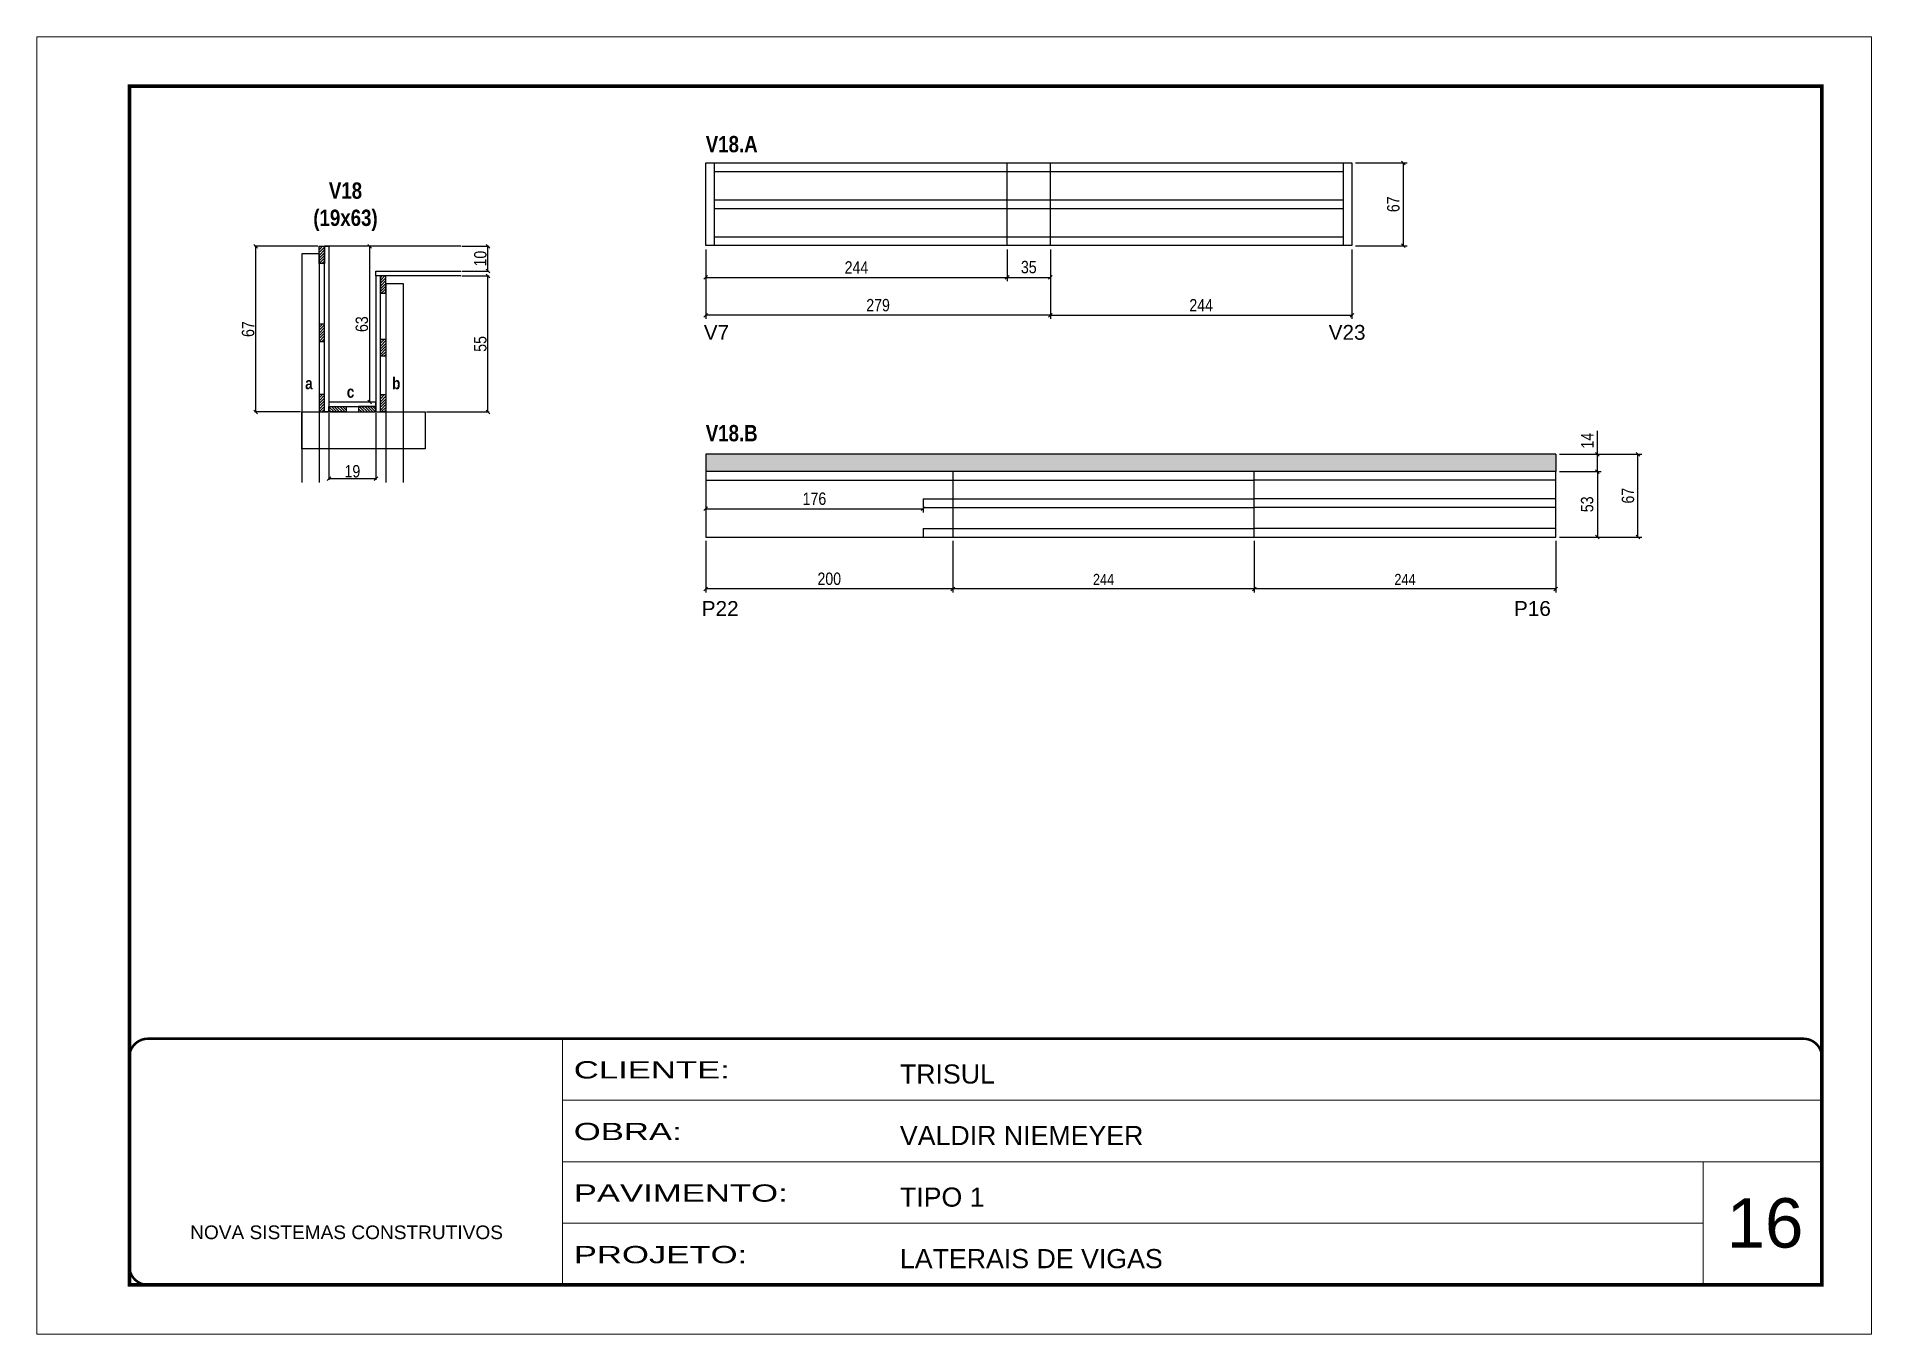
# Model space of a CAD drawing. Extents: x 3330 to 22105, y 1197 to 30204.
# Drawn here: x 17615 to 19100, y 25317 to 26367 of the extents above; entities that cross this region are included whole.
import ezdxf

# ---------------------------------------------------------------- set-up
doc = ezdxf.new("R2010")
doc.units = 0
doc.linetypes.add('CONTINUO', pattern=[0])
doc.linetypes.add('DASHED', pattern=[0.75, 0.5, -0.25])
for name, color, linetype in [('5', 5, 'Continuous'), ('COTA', 241, 'Continuous'), ('detalhes', 4, 'Continuous'), ('NOMENCLATURA', 7, 'Continuous'), ('Painéis', 200, 'Continuous'), ('SARR_2.2x7', 40, 'Continuous')]:
    doc.layers.add(name, color=color, linetype=linetype)
for name, color, linetype, lineweight in [('CARIMBO', 255, 'Continuous', 9), ('CONCRETO', 251, 'Continuous', 25), ('Folhas', 255, 'Continuous', 9), ('SARRAFO DE PRESSAO', 251, 'DASHED', 9)]:
    doc.layers.add(name, color=color, linetype=linetype, lineweight=lineweight)
doc.styles.add('ARIAL', font='arial.ttf')
doc.styles.add('COTA TECNICA', font='techl___.ttf', dxfattribs={"height": 10})
doc.styles.add('COTA TECNICA 2X', font='techl___.ttf', dxfattribs={"height": 10})
doc.styles.add('COTA TECNICA-50', font='techl___.ttf', dxfattribs={"height": 9})
doc.styles.get("Standard").update_dxf_attribs({"font": 'arial.ttf'})
doc.styles.add('TECNICA', font='techb___.ttf', dxfattribs={"height": 10})
doc.styles.add('Tecnologia', font='')
doc.styles.get('Tecnologia').set_extended_font_data('Forgotten Futurist')
doc.dimstyles.new('COTA PAINEL-50', dxfattribs={"dimtxt": 9, "dimasz": 3, "dimexe": 3, "dimexo": 3, "dimgap": 3, "dimtad": 1, "dimdec": 1, "dimzin": 12, "dimdsep": 46, "dimtxsty": 'COTA TECNICA-50', "dimblk1": 'OBLIQUE', "dimblk2": 'OBLIQUE', "dimsah": 1, "dimcen": 0.9, "dimclrd": 4, "dimclre": 4, "dimclrt": 240, "dimadec": 1, "dimazin": 3, "dimtfac": 1, "dimtdec": 1, "dimtmove": 0, "dimatfit": 3, "dimfxl": 1, "dimtolj": 1, "dimtzin": 12, "dimarcsym": 0})
doc.dimstyles.new('PAINEL', dxfattribs={"dimtxt": 10, "dimasz": 3, "dimexe": 3, "dimexo": 3, "dimgap": 3, "dimtad": 1, "dimdec": 1, "dimzin": 12, "dimdsep": 46, "dimtxsty": 'COTA TECNICA', "dimblk1": 'OBLIQUE', "dimblk2": 'OBLIQUE', "dimsah": 1, "dimcen": 0.9, "dimclrd": 4, "dimclre": 4, "dimclrt": 240, "dimadec": 1, "dimazin": 3, "dimtfac": 1, "dimtdec": 1, "dimtmove": 0, "dimatfit": 3, "dimfxl": 1, "dimtolj": 1, "dimtzin": 12, "dimarcsym": 0})
doc.dimstyles.new('SECAO', dxfattribs={"dimscale": 0.333333, "dimtxt": 5, "dimasz": 9, "dimexe": 3, "dimexo": 3, "dimgap": 3, "dimtad": 1, "dimdec": 1, "dimlfac": 0.5, "dimzin": 12, "dimdsep": 46, "dimtxsty": 'COTA TECNICA 2X', "dimblk1": 'OBLIQUE', "dimblk2": 'OBLIQUE', "dimsah": 1, "dimcen": 0.9, "dimclrd": 4, "dimclre": 4, "dimclrt": 240, "dimadec": 1, "dimazin": 3, "dimtfac": 1, "dimtdec": 1, "dimtmove": 0, "dimatfit": 3, "dimfxl": 1, "dimtolj": 1, "dimtzin": 12, "dimarcsym": 0})
pattern_1 = [(135, (51086.6639, -97448.3926), (-1.122532015, -1.122532015), [])]

msp = doc.modelspace()

# ---------------------------------------------------------------- texts
at = {"layer": '5', "linetype": 'Continuous'}
for s, p in [('V7', (18154.53, 26122.15)), ('V23', (18660.33, 26122.15)), ('P22', (18152.89, 25898.71)), ('P16', (18810.34, 25898.71))]:
    msp.add_text(s, height=12, rotation=359.99996, dxfattribs=at).set_placement(p)
at = {"layer": 'CARIMBO', "style": 'ARIAL'}
msp.add_text('16', height=40, dxfattribs=at).set_placement((18982.42, 25387.54))
at = {"layer": 'detalhes', "style": 'TECNICA'}
for s, p in [('b', (17902.21, 26082.14)), ('a', (17831.83, 26082.15)), ('c', (17865.54, 26075.25))]:
    msp.add_text(s, height=9.6, dxfattribs=at).set_placement(p)
at = {"layer": 'NOMENCLATURA', "style": 'TECNICA'}
for s, p in [('V18.A', (18156.11, 26273.87)), ('V18.B', (18156.11, 26039.99))]:
    msp.add_text(s, height=13.2, dxfattribs=at).set_placement(p)
at = {"layer": 'NOMENCLATURA', "insert": (17864.5, 26249.47), "char_height": 13.2, "attachment_point": 2, "style": 'TECNICA'}
msp.add_mtext_dynamic_manual_height_columns('V18\\P(19x63)', width=300.2766, gutter_width=1, heights=[0], dxfattribs=at)

# ---------------------------------------------------------------- blocks, each defined once
blk = doc.blocks.new('9999999999')
at = {"color": 30, "linetype": 'CONTINUO'}
for p, q in [((98564.6, 34230.2), (98564.6, 34429.4)), ((98564.6, 34379.6), (99584, 34379.6)), ((98564.6, 34329.8), (99488, 34329.8)), ((99584, 34329.8), (99488, 34329.8)), ((99488, 34329.8), (99488, 34230.2)), ((98564.6, 34280), (99488, 34280))]:
    blk.add_line(p, q, dxfattribs=at)
at = {"color": 30, "linetype": 'CONTINUO', "const_width": 2}
blk.add_lwpolyline([(99584, 34230.2), (99584, 34414.4, 0.414214), (99569, 34429.4), (98229, 34429.4, 0.414214), (98214, 34414.4), (98214, 34245.2, 0.414214), (98229, 34230.2), (99584, 34230.2)], format="xyb", dxfattribs=at)
at = {"layer": 'Folhas'}
blk.add_lwpolyline([(98139, 34190.2), (99624, 34190.2), (99624, 35240.2), (98139, 35240.2)], close=True, dxfattribs=at)
at = {"layer": 'Folhas', "color": 30, "const_width": 3}
blk.add_lwpolyline([(98214, 34230.2), (99584, 34230.2), (99584, 35200.2), (98214, 35200.2)], close=True, dxfattribs=at)
at = {"color": 7, "linetype": 'Continuous', "ltscale": 5, "style": 'ARIAL'}
for s, height, p in [('TRISUL', 15.48, (98837.7, 34393.1)), ('VALDIR NIEMEYER', 15.483, (98837.7, 34343.3)), ('TIPO 1', 15.48, (98837.7, 34293.5)), ('NOVA SISTEMAS CONSTRUTIVOS', 11.059, (98263.2, 34267.2)), ('LATERAIS DE VIGAS', 15.483, (98837.7, 34243.7))]:
    blk.add_text(s, height=height, dxfattribs=at).set_placement(p)
at = {"layer": 'Folhas', "color": 7, "style": 'Tecnologia', "width": 1.5}
for s, p in [('CLIENTE:', (98573.7, 34397.2)), ('OBRA:', (98573.7, 34347.3)), ('PAVIMENTO:', (98573.7, 34297.5)), ('PROJETO:', (98573.7, 34247.7))]:
    blk.add_text(s, height=14, dxfattribs=at).set_placement(p)
blk = doc.blocks.new('_Oblique')
at = {"color": 0, "linetype": 'ByBlock', "lineweight": -2}
blk.add_line((-0.5, -0.5), (0.5, 0.5), dxfattribs=at)
blk = doc.blocks.new('*D2412')
at = {"layer": 'COTA', "color": 4, "lineweight": -2, "transparency": 16777216}
for p, q in [((17851.1, 26062.8), (17851.1, 26008.7)), ((17889.1, 26062.8), (17889.1, 26008.7)), ((17889.1, 26009.7), (17851.1, 26009.7))]:
    blk.add_line(p, q, dxfattribs=at)
at = {"layer": 'Defpoints', "color": 0, "transparency": 16777216}
for p in [(17851.1, 26063.8), (17889.1, 26063.8), (17851.1, 26009.7)]:
    blk.add_point(p, dxfattribs=at)
at = {"layer": 'COTA', "color": 4, "lineweight": -2, "transparency": 16777216, "xscale": 3, "yscale": 3, "zscale": 3, "rotation": 180}
blk.add_blockref('_Oblique', (17851.1, 26009.7), dxfattribs=at)
at = {"layer": 'COTA', "color": 4, "lineweight": -2, "transparency": 16777216, "xscale": 3, "yscale": 3, "zscale": 3}
blk.add_blockref('_Oblique', (17889.1, 26009.7), dxfattribs=at)
at = {"layer": 'COTA', "color": 240, "transparency": 16777216, "insert": (17870.1, 26015.7), "char_height": 10, "attachment_point": 5, "style": 'COTA TECNICA 2X'}
blk.add_mtext('\\A1;19', dxfattribs=at)
blk = doc.blocks.new('*D2376')
at = {"layer": 'COTA', "color": 4, "lineweight": -2, "transparency": 16777216}
for p, q in [((17842.1, 26197.8), (17790.8, 26197.8)), ((17791.8, 26197.8), (17791.8, 26063.8)), ((17828.1, 26063.8), (17790.8, 26063.8))]:
    blk.add_line(p, q, dxfattribs=at)
at = {"layer": 'Defpoints', "color": 0, "transparency": 16777216}
for p in [(17843.1, 26197.8, 0), (17791.8, 26063.8), (17829.1, 26063.8, 0)]:
    blk.add_point(p, dxfattribs=at)
at = {"layer": 'COTA', "color": 4, "lineweight": -2, "transparency": 16777216, "xscale": 3, "yscale": 3, "zscale": 3}
for p, rotation in [((17791.8, 26197.8), 90), ((17791.8, 26063.8), 270)]:
    blk.add_blockref('_Oblique', p, dxfattribs=dict(at, rotation=rotation))
at = {"layer": 'COTA', "color": 240, "transparency": 16777216, "insert": (17785.7, 26130.8), "char_height": 10, "attachment_point": 5, "rotation": 90, "style": 'COTA TECNICA 2X'}
blk.add_mtext('\\A1;67', dxfattribs=at)
blk = doc.blocks.new('*D2377')
at = {"layer": 'COTA', "color": 4, "lineweight": -2, "transparency": 16777216}
for p, q in [((17888.1, 26197.8), (17883.1, 26197.8)), ((17884.1, 26071.8), (17884.1, 26197.8)), ((17888.1, 26071.8), (17883.1, 26071.8))]:
    blk.add_line(p, q, dxfattribs=at)
at = {"layer": 'Defpoints', "color": 0, "transparency": 16777216}
for p in [(17884.1, 26197.8), (17889.1, 26197.8), (17889.1, 26071.8)]:
    blk.add_point(p, dxfattribs=at)
at = {"layer": 'COTA', "color": 4, "lineweight": -2, "transparency": 16777216, "xscale": 3, "yscale": 3, "zscale": 3}
for p, rotation in [((17884.1, 26197.8), 90), ((17884.1, 26071.8), 270)]:
    blk.add_blockref('_Oblique', p, dxfattribs=dict(at, rotation=rotation))
at = {"layer": 'COTA', "color": 240, "transparency": 16777216, "insert": (17877.8, 26134.8), "char_height": 10, "attachment_point": 5, "rotation": 90, "style": 'COTA TECNICA 2X'}
blk.add_mtext('\\A1;63', dxfattribs=at)
blk = doc.blocks.new('*D2378')
at = {"layer": 'COTA', "color": 4, "lineweight": -2, "transparency": 16777216}
for p, q in [((17958.8, 26173.8), (17980.8, 26173.8)), ((17979.8, 26063.8), (17979.8, 26173.8)), ((17930, 26063.8), (17980.8, 26063.8))]:
    blk.add_line(p, q, dxfattribs=at)
at = {"layer": 'Defpoints', "color": 0, "transparency": 16777216}
for p in [(17957.8, 26173.8), (17979.8, 26173.8), (17929, 26063.8)]:
    blk.add_point(p, dxfattribs=at)
at = {"layer": 'COTA', "color": 4, "lineweight": -2, "transparency": 16777216, "xscale": 3, "yscale": 3, "zscale": 3}
for p, rotation in [((17979.8, 26173.8), 90), ((17979.8, 26063.8), 270)]:
    blk.add_blockref('_Oblique', p, dxfattribs=dict(at, rotation=rotation))
at = {"layer": 'COTA', "color": 240, "transparency": 16777216, "insert": (17973.7, 26118.8), "char_height": 10, "attachment_point": 5, "rotation": 90, "style": 'COTA TECNICA 2X'}
blk.add_mtext('\\A1;55', dxfattribs=at)
blk = doc.blocks.new('*D2379')
at = {"layer": 'COTA', "color": 4, "lineweight": -2, "transparency": 16777216}
for p, q in [((17958.8, 26197.8), (17980.8, 26197.8)), ((17979.8, 26177.8), (17979.8, 26197.8)), ((17958.8, 26177.8), (17980.8, 26177.8))]:
    blk.add_line(p, q, dxfattribs=at)
at = {"layer": 'Defpoints', "color": 0, "transparency": 16777216}
for p in [(17957.8, 26197.8), (17979.8, 26197.8), (17957.8, 26177.8)]:
    blk.add_point(p, dxfattribs=at)
at = {"layer": 'COTA', "color": 4, "lineweight": -2, "transparency": 16777216, "xscale": 3, "yscale": 3, "zscale": 3}
for p, rotation in [((17979.8, 26197.8), 90), ((17979.8, 26177.8), 270)]:
    blk.add_blockref('_Oblique', p, dxfattribs=dict(at, rotation=rotation))
at = {"layer": 'COTA', "color": 240, "transparency": 16777216, "insert": (17973.7, 26187.8), "char_height": 10, "attachment_point": 5, "rotation": 90, "style": 'COTA TECNICA 2X'}
blk.add_mtext('\\A1;10', dxfattribs=at)
blk = doc.blocks.new('*D2380')
at = {"layer": 'COTA', "color": 4, "linetype": 'ByBlock', "lineweight": -2, "transparency": 16777216}
for p, q in [((18156.1, 26195.3), (18156.1, 26139)), ((18435.1, 26195.3), (18435.1, 26139)), ((18435.1, 26142), (18156.1, 26142))]:
    blk.add_line(p, q, dxfattribs=at)
at = {"layer": 'Defpoints', "color": 0, "linetype": 'ByBlock', "transparency": 16777216}
for p in [(18156.1, 26198.3), (18435.1, 26198.3), (18156.1, 26142)]:
    blk.add_point(p, dxfattribs=at)
at = {"layer": 'COTA', "color": 4, "linetype": 'ByBlock', "lineweight": -2, "transparency": 16777216, "xscale": 3, "yscale": 3, "zscale": 3, "rotation": 180}
blk.add_blockref('_Oblique', (18156.1, 26142), dxfattribs=at)
at = {"layer": 'COTA', "color": 4, "linetype": 'ByBlock', "lineweight": -2, "transparency": 16777216, "xscale": 3, "yscale": 3, "zscale": 3}
blk.add_blockref('_Oblique', (18435.1, 26142), dxfattribs=at)
at = {"layer": 'COTA', "color": 240, "linetype": 'ByBlock', "transparency": 16777216, "insert": (18295.6, 26150.1), "char_height": 10, "attachment_point": 5, "style": 'COTA TECNICA'}
blk.add_mtext('\\A1;279', dxfattribs=at)
blk = doc.blocks.new('*D2381')
at = {"layer": 'COTA', "color": 4, "linetype": 'ByBlock', "lineweight": -2, "transparency": 16777216}
for p, q in [((18435.1, 26195.3), (18435.1, 26139)), ((18679.1, 26195.3), (18679.1, 26139)), ((18435.1, 26142), (18679.1, 26142))]:
    blk.add_line(p, q, dxfattribs=at)
at = {"layer": 'Defpoints', "color": 0, "linetype": 'ByBlock', "transparency": 16777216}
for p in [(18435.1, 26198.3), (18679.1, 26198.3), (18679.1, 26142)]:
    blk.add_point(p, dxfattribs=at)
at = {"layer": 'COTA', "color": 4, "linetype": 'ByBlock', "lineweight": -2, "transparency": 16777216, "xscale": 3, "yscale": 3, "zscale": 3, "rotation": 180}
blk.add_blockref('_Oblique', (18435.1, 26142), dxfattribs=at)
at = {"layer": 'COTA', "color": 4, "linetype": 'ByBlock', "lineweight": -2, "transparency": 16777216, "xscale": 3, "yscale": 3, "zscale": 3}
blk.add_blockref('_Oblique', (18679.1, 26142), dxfattribs=at)
at = {"layer": 'COTA', "color": 240, "linetype": 'ByBlock', "transparency": 16777216, "insert": (18557.1, 26150.1), "char_height": 10, "attachment_point": 5, "style": 'COTA TECNICA'}
blk.add_mtext('\\A1;244', dxfattribs=at)
blk = doc.blocks.new('*D2382')
at = {"layer": 'COTA', "color": 4, "linetype": 'ByBlock', "lineweight": -2, "transparency": 16777216}
for p, q in [((18682.1, 26265.3), (18723.8, 26265.3)), ((18720.8, 26198.3), (18720.8, 26265.3)), ((18682.1, 26198.3), (18723.8, 26198.3))]:
    blk.add_line(p, q, dxfattribs=at)
at = {"layer": 'Defpoints', "color": 0, "linetype": 'ByBlock', "transparency": 16777216}
for p in [(18679.1, 26265.3), (18720.8, 26265.3), (18679.1, 26198.3)]:
    blk.add_point(p, dxfattribs=at)
at = {"layer": 'COTA', "color": 4, "linetype": 'ByBlock', "lineweight": -2, "transparency": 16777216, "xscale": 3, "yscale": 3, "zscale": 3}
for p, rotation in [((18720.8, 26265.3), 90), ((18720.8, 26198.3), 270)]:
    blk.add_blockref('_Oblique', p, dxfattribs=dict(at, rotation=rotation))
at = {"layer": 'COTA', "color": 240, "linetype": 'ByBlock', "transparency": 16777216, "insert": (18712.7, 26231.8), "char_height": 10, "attachment_point": 5, "rotation": 90, "style": 'COTA TECNICA'}
blk.add_mtext('\\A1;67', dxfattribs=at)
blk = doc.blocks.new('*D2383')
at = {"layer": 'COTA', "color": 4, "linetype": 'ByBlock', "lineweight": -2, "transparency": 16777216}
for p, q in [((18156.1, 26195.3), (18156.1, 26169.6)), ((18400.1, 26195.3), (18400.1, 26169.6)), ((18156.1, 26172.6), (18400.1, 26172.6))]:
    blk.add_line(p, q, dxfattribs=at)
at = {"layer": 'Defpoints', "color": 0, "linetype": 'ByBlock', "transparency": 16777216}
for p in [(18156.1, 26198.3), (18400.1, 26198.3), (18400.1, 26172.6)]:
    blk.add_point(p, dxfattribs=at)
at = {"layer": 'COTA', "color": 4, "linetype": 'ByBlock', "lineweight": -2, "transparency": 16777216, "xscale": 3, "yscale": 3, "zscale": 3, "rotation": 180}
blk.add_blockref('_Oblique', (18156.1, 26172.6), dxfattribs=at)
at = {"layer": 'COTA', "color": 4, "linetype": 'ByBlock', "lineweight": -2, "transparency": 16777216, "xscale": 3, "yscale": 3, "zscale": 3}
blk.add_blockref('_Oblique', (18400.1, 26172.6), dxfattribs=at)
at = {"layer": 'COTA', "color": 240, "linetype": 'ByBlock', "transparency": 16777216, "insert": (18278.1, 26180.7), "char_height": 10, "attachment_point": 5, "style": 'COTA TECNICA'}
blk.add_mtext('\\A1;244', dxfattribs=at)
blk = doc.blocks.new('*D2384')
at = {"layer": 'COTA', "color": 4, "linetype": 'ByBlock', "lineweight": -2, "transparency": 16777216}
for p, q in [((18400.1, 26195.3), (18400.1, 26169.6)), ((18435.1, 26195.3), (18435.1, 26169.6)), ((18400.1, 26172.6), (18435.1, 26172.6))]:
    blk.add_line(p, q, dxfattribs=at)
at = {"layer": 'Defpoints', "color": 0, "linetype": 'ByBlock', "transparency": 16777216}
for p in [(18400.1, 26198.3), (18435.1, 26198.3), (18435.1, 26172.6)]:
    blk.add_point(p, dxfattribs=at)
at = {"layer": 'COTA', "color": 4, "linetype": 'ByBlock', "lineweight": -2, "transparency": 16777216, "xscale": 3, "yscale": 3, "zscale": 3, "rotation": 180}
blk.add_blockref('_Oblique', (18400.1, 26172.6), dxfattribs=at)
at = {"layer": 'COTA', "color": 4, "linetype": 'ByBlock', "lineweight": -2, "transparency": 16777216, "xscale": 3, "yscale": 3, "zscale": 3}
blk.add_blockref('_Oblique', (18435.1, 26172.6), dxfattribs=at)
at = {"layer": 'COTA', "color": 240, "linetype": 'ByBlock', "transparency": 16777216, "insert": (18417.6, 26180.9), "char_height": 10, "attachment_point": 5, "style": 'COTA TECNICA'}
blk.add_mtext('\\A1;35', dxfattribs=at)
blk = doc.blocks.new('*D2299')
at = {"layer": 'COTA', "color": 4, "linetype": 'ByBlock', "lineweight": -2, "transparency": 16777216}
for p, q in [((18600.1, 25959.5), (18600.1, 25917.6)), ((18844.1, 25959.5), (18844.1, 25917.6)), ((18844.1, 25920.6), (18600.1, 25920.6))]:
    blk.add_line(p, q, dxfattribs=at)
at = {"layer": 'Defpoints', "color": 0, "linetype": 'ByBlock', "transparency": 16777216}
for p in [(18600.1, 25962.5), (18844.1, 25962.5), (18600.1, 25920.6)]:
    blk.add_point(p, dxfattribs=at)
at = {"layer": 'COTA', "color": 4, "linetype": 'ByBlock', "lineweight": -2, "transparency": 16777216, "xscale": 3, "yscale": 3, "zscale": 3, "rotation": 180}
blk.add_blockref('_Oblique', (18600.1, 25920.6), dxfattribs=at)
at = {"layer": 'COTA', "color": 4, "linetype": 'ByBlock', "lineweight": -2, "transparency": 16777216, "xscale": 3, "yscale": 3, "zscale": 3}
blk.add_blockref('_Oblique', (18844.1, 25920.6), dxfattribs=at)
at = {"layer": 'COTA', "color": 240, "linetype": 'ByBlock', "transparency": 16777216, "insert": (18722.1, 25928.2), "char_height": 9, "attachment_point": 5, "style": 'COTA TECNICA-50'}
blk.add_mtext('\\A1;244', dxfattribs=at)
blk = doc.blocks.new('*D2300')
at = {"layer": 'COTA', "color": 4, "linetype": 'ByBlock', "lineweight": -2, "transparency": 16777216}
for p, q in [((18356.1, 25959.5), (18356.1, 25917.6)), ((18600.1, 25959.5), (18600.1, 25917.6)), ((18600.1, 25920.6), (18356.1, 25920.6))]:
    blk.add_line(p, q, dxfattribs=at)
at = {"layer": 'Defpoints', "color": 0, "linetype": 'ByBlock', "transparency": 16777216}
for p in [(18356.1, 25962.5), (18600.1, 25962.5), (18356.1, 25920.6)]:
    blk.add_point(p, dxfattribs=at)
at = {"layer": 'COTA', "color": 4, "linetype": 'ByBlock', "lineweight": -2, "transparency": 16777216, "xscale": 3, "yscale": 3, "zscale": 3, "rotation": 180}
blk.add_blockref('_Oblique', (18356.1, 25920.6), dxfattribs=at)
at = {"layer": 'COTA', "color": 4, "linetype": 'ByBlock', "lineweight": -2, "transparency": 16777216, "xscale": 3, "yscale": 3, "zscale": 3}
blk.add_blockref('_Oblique', (18600.1, 25920.6), dxfattribs=at)
at = {"layer": 'COTA', "color": 240, "linetype": 'ByBlock', "transparency": 16777216, "insert": (18478.1, 25928.2), "char_height": 9, "attachment_point": 5, "style": 'COTA TECNICA-50'}
blk.add_mtext('\\A1;244', dxfattribs=at)
blk = doc.blocks.new('*D2301')
at = {"layer": 'COTA', "color": 4, "linetype": 'ByBlock', "lineweight": -2, "transparency": 16777216}
for p, q in [((18847.1, 26015.5), (18880.8, 26015.5)), ((18877.8, 26015.5), (18877.8, 25962.5)), ((18847.1, 25962.5), (18880.8, 25962.5))]:
    blk.add_line(p, q, dxfattribs=at)
at = {"layer": 'Defpoints', "color": 0, "linetype": 'ByBlock', "transparency": 16777216}
for p in [(18844.1, 26015.5), (18844.1, 25962.5), (18877.8, 25962.5)]:
    blk.add_point(p, dxfattribs=at)
at = {"layer": 'COTA', "color": 4, "linetype": 'ByBlock', "lineweight": -2, "transparency": 16777216, "xscale": 3, "yscale": 3, "zscale": 3}
for p, rotation in [((18877.8, 26015.5), 90), ((18877.8, 25962.5), 270)]:
    blk.add_blockref('_Oblique', p, dxfattribs=dict(at, rotation=rotation))
at = {"layer": 'COTA', "color": 240, "linetype": 'ByBlock', "transparency": 16777216, "insert": (18869.6, 25989), "char_height": 10, "attachment_point": 5, "rotation": 90, "style": 'COTA TECNICA'}
blk.add_mtext('\\A1;53', dxfattribs=at)
blk = doc.blocks.new('*D2302')
at = {"layer": 'COTA', "color": 4, "linetype": 'ByBlock', "lineweight": -2, "transparency": 16777216}
for p, q in [((18877.8, 26029.5), (18877.8, 26048.6)), ((18847.1, 26029.5), (18880.8, 26029.5)), ((18877.8, 26015.5), (18877.8, 26029.5)), ((18847.1, 26015.5), (18880.8, 26015.5))]:
    blk.add_line(p, q, dxfattribs=at)
at = {"layer": 'Defpoints', "color": 0, "linetype": 'ByBlock', "transparency": 16777216}
for p in [(18844.1, 26029.5), (18877.8, 26029.5), (18844.1, 26015.5)]:
    blk.add_point(p, dxfattribs=at)
at = {"layer": 'COTA', "color": 4, "linetype": 'ByBlock', "lineweight": -2, "transparency": 16777216, "xscale": 3, "yscale": 3, "zscale": 3}
for p, rotation in [((18877.8, 26029.5), 90), ((18877.8, 26015.5), 270)]:
    blk.add_blockref('_Oblique', p, dxfattribs=dict(at, rotation=rotation))
at = {"layer": 'COTA', "color": 240, "linetype": 'ByBlock', "transparency": 16777216, "insert": (18869.7, 26040.5), "char_height": 10, "attachment_point": 5, "rotation": 90, "style": 'COTA TECNICA'}
blk.add_mtext('\\A1;14', dxfattribs=at)
blk = doc.blocks.new('*D2227')
at = {"layer": 'COTA', "color": 4, "linetype": 'ByBlock', "lineweight": -2, "transparency": 16777216}
for p, q in [((18847.1, 26029.5), (18913.7, 26029.5)), ((18910.7, 25962.5), (18910.7, 26029.5)), ((18847.1, 25962.5), (18913.7, 25962.5))]:
    blk.add_line(p, q, dxfattribs=at)
at = {"layer": 'Defpoints', "color": 0, "linetype": 'ByBlock', "transparency": 16777216}
for p in [(18844.1, 26029.5), (18910.7, 26029.5), (18844.1, 25962.5)]:
    blk.add_point(p, dxfattribs=at)
at = {"layer": 'COTA', "color": 4, "linetype": 'ByBlock', "lineweight": -2, "transparency": 16777216, "xscale": 3, "yscale": 3, "zscale": 3}
for p, rotation in [((18910.7, 26029.5), 90), ((18910.7, 25962.5), 270)]:
    blk.add_blockref('_Oblique', p, dxfattribs=dict(at, rotation=rotation))
at = {"layer": 'COTA', "color": 240, "linetype": 'ByBlock', "transparency": 16777216, "insert": (18902.6, 25996), "char_height": 10, "attachment_point": 5, "rotation": 90, "style": 'COTA TECNICA'}
blk.add_mtext('\\A1;67', dxfattribs=at)
blk = doc.blocks.new('*D2228')
at = {"layer": 'COTA', "color": 4, "linetype": 'ByBlock', "lineweight": -2, "transparency": 16777216}
for p, q in [((18156.1, 25959.5), (18156.1, 25917.6)), ((18356.1, 25959.5), (18356.1, 25917.6)), ((18356.1, 25920.6), (18156.1, 25920.6))]:
    blk.add_line(p, q, dxfattribs=at)
at = {"layer": 'Defpoints', "color": 0, "linetype": 'ByBlock', "transparency": 16777216}
for p in [(18156.1, 25962.5), (18356.1, 25962.5), (18156.1, 25920.6)]:
    blk.add_point(p, dxfattribs=at)
at = {"layer": 'COTA', "color": 4, "linetype": 'ByBlock', "lineweight": -2, "transparency": 16777216, "xscale": 3, "yscale": 3, "zscale": 3, "rotation": 180}
blk.add_blockref('_Oblique', (18156.1, 25920.6), dxfattribs=at)
at = {"layer": 'COTA', "color": 4, "linetype": 'ByBlock', "lineweight": -2, "transparency": 16777216, "xscale": 3, "yscale": 3, "zscale": 3}
blk.add_blockref('_Oblique', (18356.1, 25920.6), dxfattribs=at)
at = {"layer": 'COTA', "color": 240, "linetype": 'ByBlock', "transparency": 16777216, "insert": (18256.1, 25928.7), "char_height": 10, "attachment_point": 5, "style": 'COTA TECNICA'}
blk.add_mtext('\\A1;200', dxfattribs=at)
blk = doc.blocks.new('*D2229')
at = {"layer": 'COTA', "color": 4, "linetype": 'ByBlock', "lineweight": -2, "transparency": 16777216}
for p, q in [((18156.1, 25986), (18156.1, 25982.4)), ((18156.1, 25985.4), (18332.1, 25985.4)), ((18332.1, 25986), (18332.1, 25982.4))]:
    blk.add_line(p, q, dxfattribs=at)
at = {"layer": 'Defpoints', "color": 0, "linetype": 'ByBlock', "transparency": 16777216}
for p in [(18156.1, 25989), (18332.1, 25989), (18332.1, 25985.4)]:
    blk.add_point(p, dxfattribs=at)
at = {"layer": 'COTA', "color": 4, "linetype": 'ByBlock', "lineweight": -2, "transparency": 16777216, "xscale": 3, "yscale": 3, "zscale": 3, "rotation": 180}
blk.add_blockref('_Oblique', (18156.1, 25985.4), dxfattribs=at)
at = {"layer": 'COTA', "color": 4, "linetype": 'ByBlock', "lineweight": -2, "transparency": 16777216, "xscale": 3, "yscale": 3, "zscale": 3}
blk.add_blockref('_Oblique', (18332.1, 25985.4), dxfattribs=at)
at = {"layer": 'COTA', "color": 240, "linetype": 'ByBlock', "transparency": 16777216, "insert": (18244.1, 25993.5), "char_height": 10, "attachment_point": 5, "style": 'COTA TECNICA'}
blk.add_mtext('\\A1;176', dxfattribs=at)

# ---------------------------------------------------------------- dimensions: what is measured, and where the dimension line sits
at = {"layer": 'COTA', "linetype": 'ByBlock'}
for base, p1, p2, angle, picture, middle in [((18720.8, 26265.35), (18679.11, 26198.35), (18679.11, 26265.35), 90, '*D2382', (18712.7, 26231.85)), ((18877.79, 26029.47), (18844.11, 26015.47), (18844.11, 26029.47), 90, '*D2302', (18869.72, 26040.53)), ((18910.66, 26029.47), (18844.11, 25962.47), (18844.11, 26029.47), 90, '*D2227', (18902.56, 25995.97)), ((18877.79, 25962.47), (18844.11, 26015.47), (18844.11, 25962.47), 90, '*D2301', (18869.57, 25988.97)), ((18156.11, 25920.62), (18356.11, 25962.47), (18156.11, 25962.47), 180, '*D2228', (18256.11, 25928.72))]:
    dim = msp.add_linear_dim(base=base, p1=p1, p2=p2, angle=angle, dimstyle='PAINEL', dxfattribs=at)
    dim.commit()
    dim.dimension.update_dxf_attribs({"geometry": picture, "text_midpoint": middle})
at = {"layer": 'COTA'}
for base, p1, p2, picture, middle in [((17791.76, 26063.78, 0), (17843.13, 26197.78), (17829.13, 26063.78), '*D2376', (17785.66, 26130.78, 0)), ((17884.05, 26197.78), (17889.13, 26071.78), (17889.13, 26197.78), '*D2377', (17877.83, 26134.78)), ((17979.8, 26197.78), (17957.82, 26177.78), (17957.82, 26197.78), '*D2379', (17973.7, 26187.78)), ((17979.8, 26173.78), (17928.97, 26063.78), (17957.82, 26173.78), '*D2378', (17973.69, 26118.78))]:
    dim = msp.add_linear_dim(base=base, p1=p1, p2=p2, angle=90, dimstyle='SECAO', dxfattribs=at)
    dim.commit()
    dim.dimension.update_dxf_attribs({"geometry": picture, "text_midpoint": middle})
at = {"layer": 'COTA', "linetype": 'ByBlock'}
for base, p1, p2, picture, middle in [((18156.11, 26142.04), (18435.11, 26198.35), (18156.11, 26198.35), '*D2380', (18295.61, 26150.15)), ((18400.11, 26172.65), (18156.11, 26198.35), (18400.11, 26198.35), '*D2383', (18278.11, 26180.72)), ((18679.11, 26142.04), (18435.11, 26198.35), (18679.11, 26198.35), '*D2381', (18557.11, 26150.12)), ((18332.11, 25985.35), (18156.11, 25988.97), (18332.11, 25988.97), '*D2229', (18244.11, 25993.45))]:
    dim = msp.add_linear_dim(base=base, p1=p1, p2=p2, dimstyle='PAINEL', dxfattribs=at)
    dim.commit()
    dim.dimension.update_dxf_attribs({"geometry": picture, "text_midpoint": middle})
for base, p1, p2, dimstyle, override, picture, middle in [((18435.11, 26172.65), (18400.11, 26198.35), (18435.11, 26198.35), 'PAINEL', {"dimtmove": 1}, '*D2384', (18417.61, 26180.86)), ((18600.11, 25920.62), (18844.11, 25962.47), (18600.11, 25962.47), 'COTA PAINEL-50', {"dimarcsym": 1}, '*D2299', (18722.11, 25928.19))]:
    dim = msp.add_linear_dim(base=base, p1=p1, p2=p2, dimstyle=dimstyle, override=override, dxfattribs=at)
    dim.commit()
    dim.dimension.update_dxf_attribs({"geometry": picture, "text_midpoint": middle})
at = {"layer": 'COTA'}
dim = msp.add_linear_dim(base=(17851.13, 26009.65), p1=(17889.13, 26063.78), p2=(17851.13, 26063.78), angle=180, dimstyle='SECAO', dxfattribs=at)
dim.commit()
dim.dimension.update_dxf_attribs({"geometry": '*D2412', "text_midpoint": (17870.13, 26009.65), "dimtype": 160})
at = {"layer": 'COTA', "linetype": 'ByBlock'}
dim = msp.add_linear_dim(base=(18356.11, 25920.62), p1=(18600.11, 25962.47), p2=(18356.11, 25962.47), angle=180, dimstyle='COTA PAINEL-50', override={"dimarcsym": 1}, dxfattribs=at)
dim.commit()
dim.dimension.update_dxf_attribs({"geometry": '*D2300', "text_midpoint": (18478.11, 25928.19)})

# ---------------------------------------------------------------- hatches: boundary and pattern name
at = {"layer": 'COTA', "linetype": 'ByBlock'}
h = msp.add_hatch(dxfattribs=at)
h.set_pattern_fill('AR-CONC', color=256, scale=0.03)
h.set_pattern_definition([(50, (-114680.7456, -7736.4626), (5.46554007, -0.47817257), [0.5715, -6.2865]), (355, (-114680.7456, -7736.4626), (-1.05730264, 5.73170536), [0.4572, -5.02921753]), (100.4514447, (-114680.29, -7736.5024), (4.40823741, 5.25353256), [0.48570026, -5.34270734]), (46.1842, (-114680.7456, -7734.9386), (8.13237123, -1.26126984), [0.85725, -9.42975]), (96.6355576, (-114680.068, -7735.044), (7.122124, 7.42278374), [0.7285507, -8.01406824]), (351.184151, (-114680.746, -7734.9386), (7.122124, 7.42278374), [0.685799, -7.54379196]), (21, (-114679.9836, -7735.3196), (4.54843174, -3.06795595), [0.5715, -6.2865]), (326, (-114679.9836, -7735.3196), (1.85406085, 5.52563898), [0.4572, -5.0292]), (71.451445, (-114679.6046, -7735.575), (6.40249258, 2.45768307), [0.48570026, -5.34269813]), (37.5, (-114680.7456, -7736.4626), (0.092658098, 2.536651166), [0, -4.96824, 0, -5.1054, 0, -5.04825]), (7.5, (-114680.7456, -7736.4626), (2.004589875, 3.005417245), [0, -2.91084, 0, -4.85394, 0, -1.92405]), (327.5, (-114682.445, -7736.4626), (4.067717855, -0.17186232), [0, -1.905, 0, -5.9436, 0, -7.8867]), (317.5, (-114683.207, -7736.4626), (4.44387544, 0.76279473), [0, -2.4765, 0, -3.94716, 0, -5.6007])])
h.paths.add_polyline_path([(18156.11, 26029.47), (18156.11, 26015.47), (18844.11, 26015.47), (18844.11, 26029.47)])
at = {"layer": 'SARR_2.2x7'}
h = msp.add_hatch(dxfattribs=at)
h.set_pattern_fill('ANSI31', color=256, scale=0.5)
h.set_pattern_definition([(45, (-105629.4445, -6920.5615), (-1.122532015, 1.122532015), [])])
h.paths.add_polyline_path([(17843.13, 26197.78), (17847.53, 26197.78), (17847.53, 26183.78), (17843.13, 26183.78)])
h = msp.add_hatch(dxfattribs=at)
h.set_pattern_fill('ANSI31', color=256, scale=0.5)
h.set_pattern_definition([(45, (-105619.4445, -6944.5615), (-1.122532015, 1.122532015), [])])
h.paths.add_polyline_path([(17897.13, 26173.78), (17892.73, 26173.78), (17892.73, 26159.78), (17897.13, 26159.78)])
h = msp.add_hatch(dxfattribs=at)
h.set_pattern_fill('ANSI31', color=256, scale=0.5)
h.set_pattern_definition([(45, (-105629.4445, -6893.5615), (-1.122532015, 1.122532015), [])])
h.paths.add_polyline_path([(17843.13, 26120.78), (17847.53, 26120.78), (17847.53, 26134.78), (17843.13, 26134.78)])
h = msp.add_hatch(dxfattribs=at)
h.set_pattern_fill('ANSI31', color=256, scale=0.5)
h.set_pattern_definition([(45, (-105619.4445, -6905.5615), (-1.122532015, 1.122532015), [])])
h.paths.add_polyline_path([(17897.13, 26108.78), (17892.73, 26108.78), (17892.73, 26122.78), (17897.13, 26122.78)])
h = msp.add_hatch(dxfattribs=at)
h.set_pattern_fill('ANSI31', color=256, scale=0.5)
h.set_pattern_definition([(45, (-105629.4445, -6950.5615), (-1.122532015, 1.122532015), [])])
h.paths.add_polyline_path([(17843.13, 26063.78), (17847.53, 26063.78), (17847.53, 26077.78), (17843.13, 26077.78)])
h = msp.add_hatch(dxfattribs=at)
h.set_pattern_fill('ANSI31', color=256, scale=0.5)
h.set_pattern_definition([(45, (-105619.4445, -6950.5615), (-1.122532015, 1.122532015), [])])
h.paths.add_polyline_path([(17897.13, 26063.78), (17892.73, 26063.78), (17892.73, 26077.78), (17897.13, 26077.78)])
h = msp.add_hatch(dxfattribs=at)
h.set_pattern_fill('ANSI31', color=256, scale=0.5, angle=90)
h.set_pattern_definition(pattern_1)
h.paths.add_polyline_path([(17851.13, 26068.18), (17851.13, 26063.78), (17865.13, 26063.78), (17865.13, 26068.18)])
h = msp.add_hatch(dxfattribs=at)
h.set_pattern_fill('ANSI31', color=256, scale=0.5, angle=90)
h.set_pattern_definition(pattern_1)
h.paths.add_polyline_path([(17889.13, 26068.18), (17889.13, 26063.78), (17875.13, 26063.78), (17875.13, 26068.18)])

# ---------------------------------------------------------------- linework, layer by layer
for p, q in [((17843.13, 26191.78), (17829.13, 26191.78)), ((17829.13, 26191.78), (17829.13, 26006.75)), ((17843.13, 26191.78), (17843.13, 26006.75)), ((17897.13, 26167.78), (17911.13, 26167.78)), ((17897.13, 26167.78), (17897.13, 26006.75)), ((17911.13, 26167.78), (17911.13, 26006.75))]:
    msp.add_line(p, q)
at = {"linetype": 'Continuous'}
msp.add_lwpolyline([(17928.97, 26033.78), (17829.13, 26033.78), (17829.13, 26063.78), (17928.97, 26063.78)], close=True, dxfattribs=at)
at = {"layer": 'CONCRETO', "linetype": 'Continuous'}
msp.add_line((17957.82, 26197.78), (17847.53, 26197.78), dxfattribs=at)
at = {"layer": 'COTA', "linetype": 'ByBlock'}
for p, q in [((18844.11, 26029.47), (18156.11, 26029.47)), ((18156.11, 26029.47), (18156.11, 26015.47)), ((18844.11, 26029.47), (18844.11, 26015.47)), ((18332.11, 25993.46), (18332.11, 25986.46)), ((18332.11, 25969.47), (18332.11, 25962.47))]:
    msp.add_line(p, q, dxfattribs=at)
at = {"layer": 'Painéis', "linetype": 'Continuous'}
for p, q in [((18156.11, 26198.35), (18156.11, 26265.35)), ((18156.11, 26265.35), (18679.11, 26265.35)), ((18400.11, 26198.35), (18400.11, 26265.35)), ((18435.11, 26198.35), (18435.11, 26265.35)), ((18679.11, 26265.35), (18679.11, 26198.35)), ((18679.11, 26198.35), (18156.11, 26198.35)), ((18156.11, 26015.47), (18156.11, 25962.47)), ((18844.11, 26015.47), (18156.11, 26015.47)), ((18356.11, 26015.47), (18356.11, 25962.47)), ((18600.11, 25962.47), (18600.11, 26015.47)), ((18844.11, 25962.47), (18844.11, 26015.47)), ((18156.11, 25962.47), (18844.11, 25962.47))]:
    msp.add_line(p, q, dxfattribs=at)
for points in [[(17847.53, 26063.78), (17847.53, 26197.78), (17851.13, 26197.78), (17851.13, 26063.78)], [(17892.73, 26063.78), (17892.73, 26173.78), (17889.13, 26173.78), (17889.13, 26063.78)], [(17889.13, 26071.78), (17851.13, 26071.78), (17851.13, 26068.18), (17889.13, 26068.18)]]:
    msp.add_lwpolyline(points, close=True, dxfattribs=at)
at = {"layer": 'Painéis', "linetype": 'Continuous', "elevation": 0}
msp.add_lwpolyline([(17957.82, 26173.78), (17889.13, 26173.78), (17889.13, 26177.78), (17957.82, 26177.78)], dxfattribs=at)
at = {"layer": 'SARR_2.2x7', "linetype": 'Continuous'}
for p, q in [((18163.11, 26198.35), (18163.11, 26265.35)), ((18163.11, 26258.35), (18435.11, 26258.35)), ((18435.11, 26258.35), (18672.11, 26258.35)), ((18672.11, 26265.35), (18672.11, 26198.35)), ((18163.11, 26235.41), (18435.11, 26235.41)), ((18163.11, 26228.41), (18435.11, 26228.41)), ((18435.11, 26235.41), (18672.11, 26235.41)), ((18435.11, 26228.41), (18672.11, 26228.41)), ((18163.11, 26205.35), (18435.11, 26205.35)), ((18435.11, 26205.35), (18672.11, 26205.35)), ((18156.11, 26008.47), (18356.11, 26008.47)), ((18356.11, 26008.47), (18600.11, 26008.47)), ((18844.11, 26008.47), (18600.11, 26008.47)), ((18332.11, 25993.46), (18356.11, 25993.46)), ((18356.11, 25993.46), (18600.11, 25993.46)), ((18844.11, 25993.46), (18600.11, 25993.46)), ((18332.11, 25986.46), (18356.11, 25986.46)), ((18356.11, 25986.46), (18600.11, 25986.46)), ((18844.11, 25986.46), (18600.11, 25986.46)), ((18332.11, 25969.47), (18356.11, 25969.47)), ((18356.11, 25969.47), (18600.11, 25969.47)), ((18844.11, 25969.47), (18600.11, 25969.47))]:
    msp.add_line(p, q, dxfattribs=at)
at = {"layer": 'SARR_2.2x7'}
for points in [[(17843.13, 26183.78), (17843.13, 26197.78), (17847.53, 26197.78), (17847.53, 26183.78)], [(17897.13, 26159.78), (17897.13, 26173.78), (17892.73, 26173.78), (17892.73, 26159.78)], [(17843.13, 26134.78), (17843.13, 26120.78), (17847.53, 26120.78), (17847.53, 26134.78)], [(17897.13, 26122.78), (17897.13, 26108.78), (17892.73, 26108.78), (17892.73, 26122.78)], [(17843.13, 26077.78), (17843.13, 26063.78), (17847.53, 26063.78), (17847.53, 26077.78)], [(17897.13, 26077.78), (17897.13, 26063.78), (17892.73, 26063.78), (17892.73, 26077.78)], [(17851.13, 26068.18), (17865.13, 26068.18), (17865.13, 26063.78), (17851.13, 26063.78)], [(17889.13, 26068.18), (17875.13, 26068.18), (17875.13, 26063.78), (17889.13, 26063.78)]]:
    msp.add_lwpolyline(points, close=True, dxfattribs=at)

# ---------------------------------------------------------------- block references
at = {"layer": 'SARRAFO DE PRESSAO', "color": 6, "linetype": 'ByBlock'}
msp.add_blockref('9999999999', (-80524.42, -8872.81), dxfattribs=at)

msp.set_redraw_order([(e.dxf.handle, doc.entitydb.next_handle()) for e in msp.query("TEXT MTEXT ATTDEF DIMENSION ARC_DIMENSION")])  # texts and dimensions are drawn at this point

doc.saveas('drawing.dxf')
